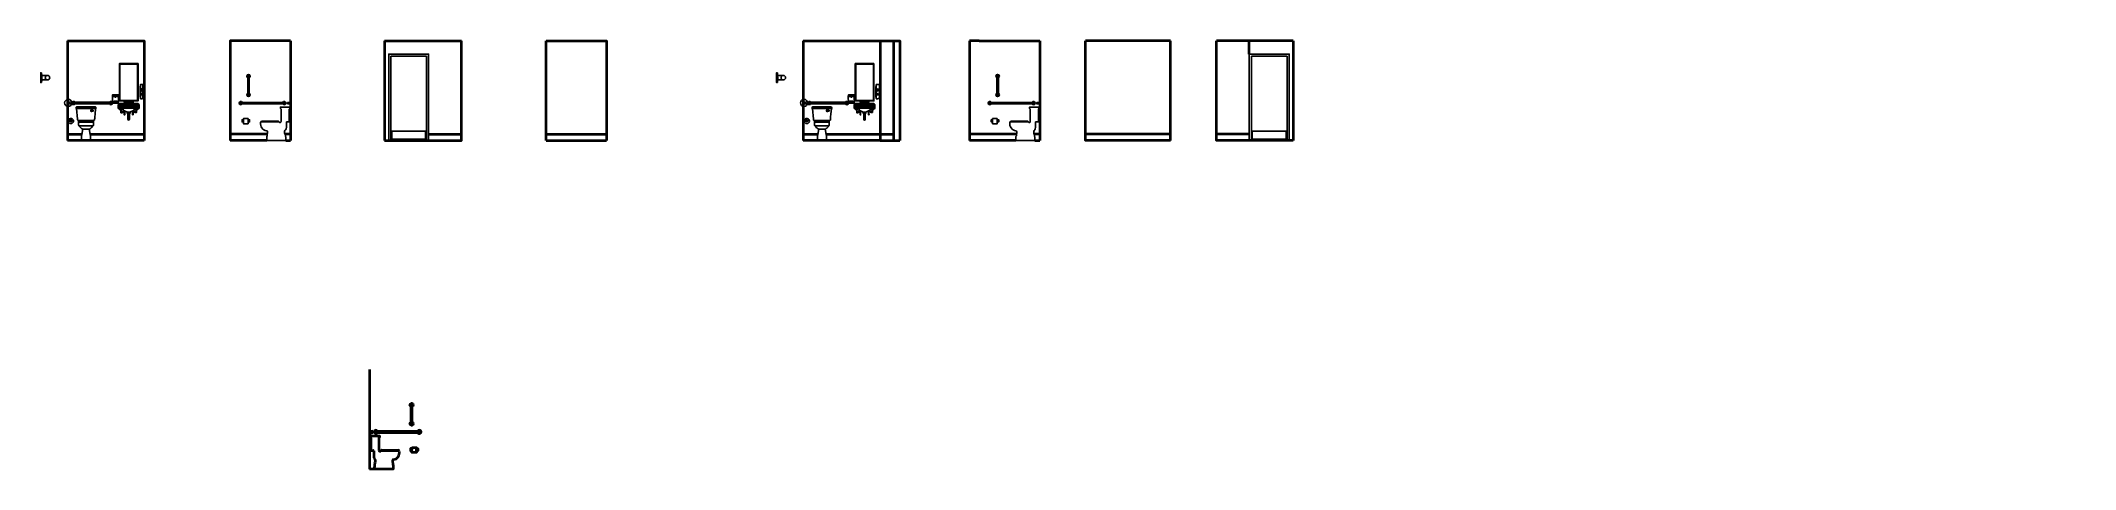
# Model space of a CAD drawing. Header units: metres. Extents: x 5753 to 5902, y 1792 to 1825.
# Drawn here: x 5807.38 to 5856.86, y 1792.17 to 1802.58 of the extents above; entities that cross this region are included whole.
import ezdxf

# ---------------------------------------------------------------- set-up
doc = ezdxf.new("R2010")
doc.units = ezdxf.units.M
doc.header["$LTSCALE"] = 0.02
doc.layers.add('Muebles EN', color=6, linetype='Continuous')
doc.layers.add('TE-Cubierta', color=3, linetype='Continuous')
doc.layers.add('paredes', color=5, linetype='Continuous', lineweight=40)

msp = doc.modelspace()

# ---------------------------------------------------------------- hatches: boundary and pattern name
at = {"layer": 'TE-Cubierta'}
h = msp.add_hatch(dxfattribs=at)
h.set_pattern_fill('ANGLE', color=8)
h.set_pattern_definition([(0, (0, 0), (0, 6.985), [5.08, -1.905]), (90, (0, 0), (-6.985, 4e-16), [5.08, -1.905])])
h.paths.add_polyline_path([(5856.858, 1794.32), (5848.503, 1794.32), (5848.503, 1794.27), (5856.858, 1794.27)])

# ---------------------------------------------------------------- linework, layer by layer
at = {"layer": 'Muebles EN'}
for points in [[(5809.747, 1802.03), (5809.293, 1802.03), (5809.293, 1801.121), (5809.747, 1801.121)], [(5809.735, 1802.018), (5809.306, 1802.018), (5809.306, 1801.133), (5809.735, 1801.133)], [(5827.642, 1802.03), (5827.188, 1802.03), (5827.188, 1801.121), (5827.642, 1801.121)], [(5827.63, 1802.018), (5827.201, 1802.018), (5827.201, 1801.133), (5827.63, 1801.133)], [(5809.233, 1801.116), (5809.162, 1801.116), (5809.162, 1801.088), (5809.233, 1801.088)], [(5809.524, 1801.093), (5809.516, 1801.093), (5809.516, 1801.091), (5809.524, 1801.091)], [(5827.128, 1801.116), (5827.056, 1801.116), (5827.056, 1801.088), (5827.128, 1801.088)], [(5827.419, 1801.093), (5827.41, 1801.093), (5827.41, 1801.091), (5827.419, 1801.091)], [(5808.045, 1800.629), (5808.04, 1800.629), (5808.04, 1800.654), (5808.045, 1800.654)], [(5808.135, 1800.654), (5808.045, 1800.654), (5808.045, 1800.629), (5808.135, 1800.629)], [(5808.657, 1800.899), (5808.615, 1800.899), (5808.615, 1800.874), (5808.657, 1800.874)], [(5809.367, 1800.869), (5809.33, 1800.869), (5809.33, 1800.843), (5809.367, 1800.843)], [(5809.708, 1800.869), (5809.671, 1800.869), (5809.671, 1800.843), (5809.708, 1800.843)], [(5812.312, 1800.665), (5812.277, 1800.665), (5812.277, 1800.614), (5812.312, 1800.614)], [(5812.297, 1800.626), (5812.312, 1800.626), (5812.312, 1800.653), (5812.297, 1800.653)], [(5812.305, 1800.648), (5812.3, 1800.648), (5812.3, 1800.643), (5812.305, 1800.643)], [(5812.305, 1800.637), (5812.3, 1800.637), (5812.3, 1800.63), (5812.305, 1800.63)], [(5812.425, 1800.695), (5812.312, 1800.695), (5812.312, 1800.569), (5812.425, 1800.569)], [(5812.425, 1800.665), (5812.46, 1800.665), (5812.46, 1800.614), (5812.425, 1800.614)], [(5812.425, 1800.653), (5812.441, 1800.653), (5812.441, 1800.639), (5812.425, 1800.639)], [(5812.441, 1800.639), (5812.425, 1800.639), (5812.425, 1800.625), (5812.441, 1800.625)], [(5812.437, 1800.648), (5812.431, 1800.648), (5812.431, 1800.642), (5812.437, 1800.642)], [(5812.438, 1800.637), (5812.431, 1800.637), (5812.431, 1800.63), (5812.438, 1800.63)], [(5825.94, 1800.629), (5825.935, 1800.629), (5825.935, 1800.654), (5825.94, 1800.654)], [(5826.029, 1800.654), (5825.94, 1800.654), (5825.94, 1800.629), (5826.029, 1800.629)], [(5826.552, 1800.899), (5826.51, 1800.899), (5826.51, 1800.874), (5826.552, 1800.874)], [(5827.261, 1800.869), (5827.225, 1800.869), (5827.225, 1800.843), (5827.261, 1800.843)], [(5827.603, 1800.869), (5827.566, 1800.869), (5827.566, 1800.843), (5827.603, 1800.843)], [(5830.53, 1800.665), (5830.496, 1800.665), (5830.496, 1800.614), (5830.53, 1800.614)], [(5830.515, 1800.626), (5830.53, 1800.626), (5830.53, 1800.653), (5830.515, 1800.653)], [(5830.524, 1800.648), (5830.518, 1800.648), (5830.518, 1800.643), (5830.524, 1800.643)], [(5830.524, 1800.637), (5830.518, 1800.637), (5830.518, 1800.63), (5830.524, 1800.63)], [(5830.643, 1800.695), (5830.53, 1800.695), (5830.53, 1800.569), (5830.643, 1800.569)], [(5830.643, 1800.665), (5830.679, 1800.665), (5830.679, 1800.614), (5830.643, 1800.614)], [(5830.643, 1800.653), (5830.659, 1800.653), (5830.659, 1800.639), (5830.643, 1800.639)], [(5830.659, 1800.639), (5830.643, 1800.639), (5830.643, 1800.625), (5830.659, 1800.625)], [(5830.656, 1800.648), (5830.65, 1800.648), (5830.65, 1800.642), (5830.656, 1800.642)], [(5830.656, 1800.637), (5830.65, 1800.637), (5830.65, 1800.63), (5830.656, 1800.63)], [(5815.919, 1800.389), (5816.742, 1800.389), (5816.742, 1800.191), (5815.919, 1800.191)], [(5837.667, 1800.389), (5836.843, 1800.389), (5836.843, 1800.191), (5837.667, 1800.191)]]:
    msp.add_lwpolyline(points, close=True, dxfattribs=at)
for points in [[(5815.844, 1800.162), (5815.844, 1802.262), (5816.814, 1802.262), (5816.814, 1800.162)], [(5815.894, 1802.212), (5815.894, 1800.162)], [(5816.764, 1802.212), (5815.894, 1802.212)], [(5816.764, 1800.162), (5816.764, 1802.212)], [(5837.742, 1800.162), (5837.742, 1802.262), (5836.772, 1802.262), (5836.772, 1800.162)], [(5836.822, 1800.162), (5836.822, 1802.212)], [(5836.822, 1802.212), (5837.692, 1802.212)], [(5837.692, 1802.212), (5837.692, 1800.162)], [(5807.403, 1801.801), (5807.4, 1801.806), (5807.38, 1801.806), (5807.38, 1801.57), (5807.399, 1801.57), (5807.402, 1801.571)], [(5807.535, 1801.742), (5807.408, 1801.743)], [(5807.534, 1801.634), (5807.408, 1801.634)], [(5809.884, 1801.521), (5809.804, 1801.521), (5809.804, 1801.178), (5809.81, 1801.173), (5809.836, 1801.172), (5809.859, 1801.18), (5809.863, 1801.183), (5809.867, 1801.177), (5809.87, 1801.179), (5809.867, 1801.184), (5809.877, 1801.19), (5809.877, 1801.195), (5809.897, 1801.204), (5809.899, 1801.516), (5809.89, 1801.521), (5809.884, 1801.521)], [(5812.415, 1801.27), (5812.415, 1801.725)], [(5812.452, 1801.725), (5812.452, 1801.271)], [(5825.298, 1801.801), (5825.294, 1801.806), (5825.275, 1801.806), (5825.275, 1801.57), (5825.294, 1801.57), (5825.297, 1801.571)], [(5825.43, 1801.742), (5825.302, 1801.743)], [(5825.429, 1801.634), (5825.302, 1801.634)], [(5827.779, 1801.521), (5827.699, 1801.521), (5827.699, 1801.178), (5827.705, 1801.173), (5827.731, 1801.172), (5827.754, 1801.18), (5827.758, 1801.183), (5827.762, 1801.177), (5827.765, 1801.179), (5827.762, 1801.184), (5827.772, 1801.19), (5827.772, 1801.195), (5827.792, 1801.204), (5827.793, 1801.516), (5827.784, 1801.521), (5827.779, 1801.521)], [(5827.792, 1801.209), (5827.779, 1801.209), (5827.779, 1801.521)], [(5830.633, 1801.27), (5830.633, 1801.725)], [(5830.67, 1801.725), (5830.67, 1801.271)], [(5808.036, 1801.112), (5808.032, 1801.112), (5808.032, 1801.029), (5808.035, 1801.03)], [(5808.038, 1801.09), (5808.085, 1801.09)], [(5808.038, 1801.052), (5808.085, 1801.052)], [(5809.088, 1801.09), (5809.088, 1801.09), (5808.18, 1801.09)], [(5808.18, 1801.053), (5809.088, 1801.053)], [(5809.125, 1801.226), (5809.13, 1801.074), (5809.131, 1801.072), (5809.267, 1801.072), (5809.271, 1801.225), (5809.269, 1801.267), (5809.126, 1801.267), (5809.125, 1801.226)], [(5809.271, 1801.226), (5809.125, 1801.226)], [(5809.27, 1801.249), (5809.251, 1801.246), (5809.231, 1801.244), (5809.198, 1801.243), (5809.167, 1801.244), (5809.126, 1801.246)], [(5809.17, 1801.072), (5809.17, 1801.081)], [(5809.191, 1801.072), (5809.19, 1801.064)], [(5809.204, 1801.072), (5809.204, 1801.064)], [(5809.226, 1801.072), (5809.226, 1801.082)], [(5809.267, 1801.015), (5809.268, 1800.953)], [(5809.287, 1801.02), (5809.273, 1801.035)], [(5809.287, 1801.02), (5809.753, 1801.02)], [(5809.451, 1801.058), (5809.318, 1801.058)], [(5809.453, 1801.047), (5809.45, 1801.031)], [(5809.481, 1801.047), (5809.451, 1801.047), (5809.451, 1801.061), (5809.455, 1801.068), (5809.455, 1801.07), (5809.456, 1801.082), (5809.455, 1801.087), (5809.453, 1801.089), (5809.455, 1801.094), (5809.476, 1801.084), (5809.476, 1801.07), (5809.477, 1801.066), (5809.481, 1801.06), (5809.481, 1801.047)], [(5809.476, 1801.082), (5809.456, 1801.082)], [(5809.481, 1801.058), (5809.491, 1801.058)], [(5809.508, 1801.099), (5809.501, 1801.02)], [(5809.532, 1801.1), (5809.528, 1801.089), (5809.527, 1801.082), (5809.525, 1801.079), (5809.516, 1801.079), (5809.513, 1801.083), (5809.508, 1801.099)], [(5809.532, 1801.1), (5809.532, 1801.1)], [(5809.532, 1801.099), (5809.534, 1801.02)], [(5809.559, 1801.058), (5809.548, 1801.058)], [(5809.559, 1801.047), (5809.588, 1801.047), (5809.588, 1801.061), (5809.585, 1801.068), (5809.584, 1801.07), (5809.583, 1801.082), (5809.585, 1801.087), (5809.586, 1801.089), (5809.585, 1801.094), (5809.564, 1801.084), (5809.564, 1801.07), (5809.562, 1801.066), (5809.559, 1801.06), (5809.559, 1801.047)], [(5809.564, 1801.082), (5809.583, 1801.082)], [(5809.586, 1801.047), (5809.59, 1801.031)], [(5809.589, 1801.058), (5809.721, 1801.058)], [(5809.753, 1801.02), (5809.767, 1801.035)], [(5809.772, 1801.019), (5809.772, 1800.957)], [(5809.804, 1801.481), (5809.8, 1801.479), (5809.798, 1801.476), (5809.798, 1801.212)], [(5809.835, 1801.413), (5809.835, 1801.363)], [(5809.835, 1801.251), (5809.835, 1801.301)], [(5809.848, 1801.363), (5809.848, 1801.413)], [(5809.848, 1801.251), (5809.848, 1801.301)], [(5813.304, 1801.088), (5813.304, 1801.088), (5812.244, 1801.088)], [(5812.244, 1801.05), (5813.304, 1801.05)], [(5813.446, 1801.088), (5813.397, 1801.088)], [(5813.447, 1801.049), (5813.399, 1801.049)], [(5813.447, 1801.109), (5813.456, 1801.109), (5813.456, 1801.027), (5813.449, 1801.027)], [(5813.464, 1801.109), (5813.456, 1801.109), (5813.456, 1801.027), (5813.462, 1801.027)], [(5825.931, 1801.112), (5825.927, 1801.112), (5825.927, 1801.029), (5825.93, 1801.03)], [(5825.932, 1801.09), (5825.979, 1801.09)], [(5825.932, 1801.052), (5825.98, 1801.052)], [(5826.983, 1801.09), (5826.983, 1801.09), (5826.074, 1801.09)], [(5826.074, 1801.053), (5826.983, 1801.053)], [(5827.02, 1801.226), (5827.025, 1801.074), (5827.025, 1801.072), (5827.161, 1801.072), (5827.166, 1801.225), (5827.164, 1801.267), (5827.021, 1801.267), (5827.02, 1801.226)], [(5827.166, 1801.226), (5827.02, 1801.226)], [(5827.164, 1801.249), (5827.145, 1801.246), (5827.126, 1801.244), (5827.093, 1801.243), (5827.061, 1801.244), (5827.021, 1801.246)], [(5827.065, 1801.072), (5827.065, 1801.081)], [(5827.085, 1801.072), (5827.085, 1801.064)], [(5827.099, 1801.072), (5827.099, 1801.064)], [(5827.121, 1801.072), (5827.121, 1801.082)], [(5827.161, 1801.015), (5827.163, 1800.953)], [(5827.182, 1801.02), (5827.168, 1801.035)], [(5827.182, 1801.02), (5827.648, 1801.02)], [(5827.346, 1801.058), (5827.213, 1801.058)], [(5827.348, 1801.047), (5827.345, 1801.031)], [(5827.375, 1801.047), (5827.346, 1801.047), (5827.346, 1801.061), (5827.35, 1801.068), (5827.35, 1801.07), (5827.351, 1801.082), (5827.35, 1801.087), (5827.348, 1801.089), (5827.349, 1801.094), (5827.37, 1801.084), (5827.37, 1801.07), (5827.372, 1801.066), (5827.375, 1801.06), (5827.375, 1801.047)], [(5827.37, 1801.082), (5827.351, 1801.082)], [(5827.375, 1801.058), (5827.386, 1801.058)], [(5827.403, 1801.099), (5827.396, 1801.02)], [(5827.427, 1801.1), (5827.423, 1801.089), (5827.422, 1801.082), (5827.419, 1801.079), (5827.411, 1801.079), (5827.408, 1801.083), (5827.403, 1801.099)], [(5827.427, 1801.1), (5827.427, 1801.1)], [(5827.427, 1801.099), (5827.429, 1801.02)], [(5827.454, 1801.058), (5827.443, 1801.058)], [(5827.454, 1801.047), (5827.483, 1801.047), (5827.483, 1801.061), (5827.48, 1801.068), (5827.479, 1801.07), (5827.478, 1801.082), (5827.479, 1801.087), (5827.481, 1801.089), (5827.48, 1801.094), (5827.459, 1801.084), (5827.459, 1801.07), (5827.457, 1801.066), (5827.454, 1801.06), (5827.454, 1801.047)], [(5827.459, 1801.082), (5827.478, 1801.082)], [(5827.481, 1801.047), (5827.485, 1801.031)], [(5827.483, 1801.058), (5827.616, 1801.058)], [(5827.648, 1801.02), (5827.662, 1801.035)], [(5827.667, 1801.019), (5827.667, 1800.957)], [(5827.699, 1801.481), (5827.694, 1801.479), (5827.693, 1801.476), (5827.692, 1801.212)], [(5827.73, 1801.413), (5827.73, 1801.363)], [(5827.73, 1801.251), (5827.73, 1801.301)], [(5827.743, 1801.363), (5827.743, 1801.413)], [(5827.743, 1801.251), (5827.743, 1801.301)], [(5831.522, 1801.088), (5831.522, 1801.088), (5830.463, 1801.088)], [(5830.463, 1801.05), (5831.522, 1801.05)], [(5831.665, 1801.088), (5831.615, 1801.088)], [(5831.666, 1801.049), (5831.617, 1801.049)], [(5831.666, 1801.109), (5831.674, 1801.109), (5831.674, 1801.027), (5831.668, 1801.027)], [(5831.682, 1801.109), (5831.674, 1801.109), (5831.674, 1801.027), (5831.68, 1801.027)], [(5808.04, 1800.667), (5808.04, 1800.617), (5808.029, 1800.617), (5808.029, 1800.667)], [(5808.04, 1800.667), (5808.029, 1800.667), (5808.029, 1800.667)], [(5808.303, 1800.647), (5808.289, 1800.647), (5808.28, 1800.654), (5808.276, 1800.661), (5808.275, 1800.668), (5808.275, 1800.678), (5808.252, 1800.937), (5808.714, 1800.937), (5808.723, 1800.937), (5808.722, 1800.964), (5808.72, 1800.971), (5808.716, 1800.974), (5808.713, 1800.975), (5808.251, 1800.975), (5808.245, 1800.972), (5808.243, 1800.968), (5808.243, 1800.963), (5808.244, 1800.959), (5808.244, 1800.939), (5808.244, 1800.937), (5808.252, 1800.937)], [(5808.663, 1800.647), (5808.662, 1800.532), (5808.661, 1800.526), (5808.653, 1800.521), (5808.312, 1800.521), (5808.306, 1800.523), (5808.304, 1800.529), (5808.302, 1800.534), (5808.303, 1800.537), (5808.303, 1800.647), (5808.663, 1800.646), (5808.676, 1800.647), (5808.683, 1800.652), (5808.688, 1800.659), (5808.691, 1800.667), (5808.692, 1800.679), (5808.693, 1800.694), (5808.697, 1800.737), (5808.702, 1800.803), (5808.714, 1800.937)], [(5808.662, 1800.625), (5808.66, 1800.63), (5808.658, 1800.631), (5808.655, 1800.632), (5808.311, 1800.632), (5808.306, 1800.63), (5808.304, 1800.627), (5808.303, 1800.624)], [(5808.662, 1800.618), (5808.303, 1800.618)], [(5808.663, 1800.602), (5808.66, 1800.606), (5808.655, 1800.609), (5808.654, 1800.609), (5808.31, 1800.609), (5808.306, 1800.608), (5808.304, 1800.605), (5808.303, 1800.602)], [(5808.312, 1800.521), (5808.32, 1800.507), (5808.326, 1800.499), (5808.332, 1800.491), (5808.345, 1800.477), (5808.358, 1800.465), (5808.373, 1800.452), (5808.39, 1800.442), (5808.406, 1800.433), (5808.56, 1800.433), (5808.594, 1800.268), (5808.594, 1800.162), (5808.372, 1800.162), (5808.372, 1800.268), (5808.406, 1800.433)], [(5808.653, 1800.521), (5808.648, 1800.511), (5808.642, 1800.502), (5808.636, 1800.494), (5808.629, 1800.485), (5808.619, 1800.475), (5808.611, 1800.467), (5808.6, 1800.458), (5808.588, 1800.449), (5808.57, 1800.438), (5808.56, 1800.433)], [(5808.662, 1800.625), (5808.663, 1800.624)], [(5809.268, 1800.982), (5809.772, 1800.982)], [(5809.753, 1800.945), (5809.287, 1800.945)], [(5809.323, 1800.919), (5809.329, 1800.844), (5809.331, 1800.84), (5809.332, 1800.837), (5809.366, 1800.837), (5809.37, 1800.843), (5809.393, 1800.901), (5809.393, 1800.902)], [(5809.387, 1800.939), (5809.404, 1800.939)], [(5809.413, 1800.885), (5809.413, 1800.787)], [(5809.426, 1800.877), (5809.425, 1800.788)], [(5809.56, 1800.855), (5809.555, 1800.824), (5809.553, 1800.82), (5809.55, 1800.818), (5809.548, 1800.818), (5809.49, 1800.818), (5809.486, 1800.82), (5809.484, 1800.824), (5809.479, 1800.855)], [(5809.501, 1800.818), (5809.501, 1800.673)], [(5809.539, 1800.818), (5809.539, 1800.673)], [(5809.615, 1800.876), (5809.615, 1800.789)], [(5809.628, 1800.885), (5809.628, 1800.791)], [(5809.735, 1800.919), (5809.718, 1800.919), (5809.711, 1800.844), (5809.709, 1800.839), (5809.705, 1800.838), (5809.678, 1800.838), (5809.673, 1800.839), (5809.671, 1800.842), (5809.647, 1800.901), (5809.662, 1800.918), (5809.664, 1800.924), (5809.663, 1800.931), (5809.66, 1800.936), (5809.655, 1800.939), (5809.638, 1800.939)], [(5813.177, 1800.615), (5812.739, 1800.615)], [(5813.438, 1800.974), (5813.211, 1800.974), (5813.211, 1800.941), (5813.227, 1800.926), (5813.227, 1800.624), (5813.224, 1800.613), (5813.221, 1800.608), (5813.214, 1800.602), (5813.209, 1800.6), (5813.205, 1800.599), (5813.198, 1800.599), (5813.192, 1800.601), (5813.189, 1800.602), (5813.183, 1800.606), (5813.18, 1800.61), (5813.178, 1800.615), (5813.175, 1800.62), (5813.17, 1800.625), (5813.166, 1800.628), (5813.162, 1800.629), (5813.158, 1800.63), (5813.154, 1800.63), (5812.766, 1800.629)], [(5813.355, 1800.607), (5813.355, 1800.473)], [(5813.438, 1800.974), (5813.438, 1800.941), (5813.423, 1800.926), (5813.423, 1800.618), (5813.368, 1800.618)], [(5825.935, 1800.667), (5825.935, 1800.617), (5825.923, 1800.617), (5825.923, 1800.667)], [(5825.935, 1800.667), (5825.923, 1800.667), (5825.923, 1800.667)], [(5826.198, 1800.647), (5826.184, 1800.647), (5826.174, 1800.654), (5826.171, 1800.661), (5826.17, 1800.668), (5826.17, 1800.678), (5826.146, 1800.937), (5826.609, 1800.937), (5826.618, 1800.937), (5826.617, 1800.964), (5826.615, 1800.971), (5826.611, 1800.974), (5826.607, 1800.975), (5826.146, 1800.975), (5826.14, 1800.972), (5826.138, 1800.968), (5826.137, 1800.963), (5826.138, 1800.959), (5826.138, 1800.939), (5826.138, 1800.937), (5826.146, 1800.937)], [(5826.557, 1800.647), (5826.557, 1800.532), (5826.556, 1800.526), (5826.548, 1800.521), (5826.207, 1800.521), (5826.201, 1800.523), (5826.198, 1800.529), (5826.197, 1800.534), (5826.198, 1800.537), (5826.198, 1800.647), (5826.557, 1800.646), (5826.571, 1800.647), (5826.577, 1800.652), (5826.583, 1800.659), (5826.585, 1800.667), (5826.586, 1800.679), (5826.588, 1800.694), (5826.591, 1800.737), (5826.597, 1800.803), (5826.609, 1800.937)], [(5826.557, 1800.625), (5826.555, 1800.63), (5826.553, 1800.631), (5826.549, 1800.632), (5826.206, 1800.632), (5826.201, 1800.63), (5826.199, 1800.627), (5826.198, 1800.624)], [(5826.557, 1800.618), (5826.198, 1800.618)], [(5826.557, 1800.602), (5826.555, 1800.606), (5826.55, 1800.609), (5826.549, 1800.609), (5826.204, 1800.609), (5826.201, 1800.608), (5826.199, 1800.605), (5826.198, 1800.602)], [(5826.207, 1800.521), (5826.215, 1800.507), (5826.221, 1800.499), (5826.227, 1800.491), (5826.24, 1800.477), (5826.252, 1800.465), (5826.268, 1800.452), (5826.284, 1800.442), (5826.301, 1800.433), (5826.455, 1800.433), (5826.489, 1800.268), (5826.489, 1800.162), (5826.267, 1800.162), (5826.267, 1800.268), (5826.301, 1800.433)], [(5826.548, 1800.521), (5826.542, 1800.511), (5826.537, 1800.502), (5826.53, 1800.494), (5826.523, 1800.485), (5826.514, 1800.475), (5826.506, 1800.467), (5826.495, 1800.458), (5826.483, 1800.449), (5826.465, 1800.438), (5826.455, 1800.433)], [(5826.557, 1800.625), (5826.557, 1800.624)], [(5827.162, 1800.982), (5827.667, 1800.982)], [(5827.648, 1800.945), (5827.182, 1800.945)], [(5827.218, 1800.919), (5827.224, 1800.844), (5827.225, 1800.84), (5827.227, 1800.837), (5827.26, 1800.837), (5827.265, 1800.843), (5827.288, 1800.901), (5827.288, 1800.902)], [(5827.282, 1800.939), (5827.299, 1800.939)], [(5827.308, 1800.885), (5827.308, 1800.787)], [(5827.32, 1800.877), (5827.32, 1800.788)], [(5827.455, 1800.855), (5827.45, 1800.824), (5827.448, 1800.82), (5827.445, 1800.818), (5827.443, 1800.818), (5827.385, 1800.818), (5827.381, 1800.82), (5827.379, 1800.824), (5827.374, 1800.855)], [(5827.396, 1800.818), (5827.396, 1800.673)], [(5827.434, 1800.818), (5827.434, 1800.673)], [(5827.509, 1800.876), (5827.51, 1800.789)], [(5827.523, 1800.885), (5827.523, 1800.791)], [(5827.63, 1800.919), (5827.613, 1800.919), (5827.606, 1800.844), (5827.603, 1800.839), (5827.6, 1800.838), (5827.572, 1800.838), (5827.568, 1800.839), (5827.566, 1800.842), (5827.542, 1800.901), (5827.556, 1800.918), (5827.559, 1800.924), (5827.558, 1800.931), (5827.554, 1800.936), (5827.55, 1800.939), (5827.533, 1800.939)], [(5831.395, 1800.615), (5830.957, 1800.615)], [(5831.657, 1800.974), (5831.43, 1800.974), (5831.43, 1800.941), (5831.446, 1800.926), (5831.446, 1800.624), (5831.443, 1800.613), (5831.439, 1800.608), (5831.433, 1800.602), (5831.428, 1800.6), (5831.423, 1800.599), (5831.417, 1800.599), (5831.411, 1800.601), (5831.407, 1800.602), (5831.402, 1800.606), (5831.398, 1800.61), (5831.396, 1800.615), (5831.393, 1800.62), (5831.388, 1800.625), (5831.384, 1800.628), (5831.381, 1800.629), (5831.377, 1800.63), (5831.373, 1800.63), (5830.985, 1800.629)], [(5831.573, 1800.607), (5831.573, 1800.473)], [(5831.657, 1800.974), (5831.657, 1800.941), (5831.642, 1800.926), (5831.642, 1800.618), (5831.586, 1800.618)], [(5812.898, 1800.37), (5812.891, 1800.277), (5812.878, 1800.261), (5812.878, 1800.162), (5813.338, 1800.162)], [(5813.323, 1800.312), (5813.316, 1800.326)], [(5831.117, 1800.37), (5831.11, 1800.277), (5831.096, 1800.261), (5831.096, 1800.162), (5831.557, 1800.162)], [(5831.541, 1800.312), (5831.534, 1800.326)]]:
    msp.add_lwpolyline(points, dxfattribs=at)
for centre, radius in [((5807.544, 1801.688), 0.055), ((5812.434, 1801.725), 0.0414), ((5812.433, 1801.725), 0.0187), ((5825.439, 1801.688), 0.055), ((5830.652, 1801.725), 0.0414), ((5830.652, 1801.725), 0.0187), ((5808.049, 1801.074), 0.0863), ((5812.434, 1801.27), 0.0414), ((5812.433, 1801.27), 0.0187), ((5825.944, 1801.074), 0.0863), ((5830.652, 1801.27), 0.0414), ((5830.652, 1801.27), 0.0187), ((5809.349, 1800.856), 0.00658), ((5809.69, 1800.856), 0.00658), ((5827.244, 1800.856), 0.00658), ((5827.585, 1800.856), 0.00658)]:
    msp.add_circle(centre, radius, dxfattribs=at)
for centre, radius, start, end in [((5806.038, 1801.694), 1.37, 354.8637, 4.5013), ((5823.933, 1801.694), 1.37, 354.8637, 4.5013), ((5807.625, 1801.076), 0.413, 353.6202, 4.9346), ((5808.085, 1801.071), 0.0191, 269.0327, 90), ((5808.179, 1801.071), 0.0409, 27.1806, 332.8412), ((5808.18, 1801.071), 0.0187, 90, 270), ((5809.088, 1801.071), 0.0409, 207.1588, 152.8194), ((5809.088, 1801.071), 0.0187, 268.4387, 88.4387), ((5809.198, 1801.119), 0.0472, 220.5742, 319.4258), ((5809.311, 1801.014), 0.0446, 81.1419, 178.5392), ((5809.346, 1800.982), 0.0702, 147.4805, 212.525), ((5809.412, 1801.094), 0.00339, 78.2799, 266.8287), ((5809.435, 1801.16), 0.0731, 252.0379, 284.5225), ((5809.433, 1801.035), 0.0654, 48.7168, 107.2937), ((5809.462, 1801.018), 0.0182, 90.9101, 170.7364), ((5809.433, 1801.106), 0.0764, 292.152, 347.5445), ((5809.52, 1801.097), 0.0123, 10.3527, 169.6473), ((5809.52, 1801.121), 0.024, 241.2907, 300.3973), ((5809.607, 1801.106), 0.0765, 191.3006, 247.2121), ((5809.607, 1801.035), 0.0654, 72.7063, 131.2832), ((5809.578, 1801.018), 0.0182, 9.2573, 89.0848), ((5809.605, 1801.16), 0.0731, 255.4775, 287.9621), ((5809.627, 1801.094), 0.0034, 283.4328, 91.4586), ((5809.727, 1801.013), 0.0457, 7.4024, 96.8023), ((5809.694, 1800.982), 0.0702, 327.4805, 32.525), ((5809.842, 1801.41), 0.00722, 24.7328, 155.2672), ((5809.842, 1801.367), 0.00733, 206.5254, 333.4746), ((5809.842, 1801.299), 0.00678, 14.597, 165.403), ((5812.244, 1801.069), 0.0409, 27.1806, 332.8412), ((5812.244, 1801.069), 0.0187, 90, 270), ((5813.304, 1801.069), 0.0409, 207.1588, 152.8194), ((5813.304, 1801.069), 0.0187, 268.4387, 88.4387), ((5813.399, 1801.069), 0.0192, 96.7226, 269.9304), ((5813.863, 1801.078), 0.417, 175.8203, 187.022), ((5813.048, 1801.078), 0.417, 352.978, 4.1797), ((5825.52, 1801.076), 0.413, 353.6202, 4.9346), ((5825.979, 1801.071), 0.0191, 269.0327, 90), ((5826.074, 1801.071), 0.0409, 27.1806, 332.8412), ((5826.074, 1801.071), 0.0187, 90, 270), ((5826.982, 1801.071), 0.0409, 207.1588, 152.8194), ((5826.982, 1801.071), 0.0187, 268.4387, 88.4387), ((5827.092, 1801.119), 0.0472, 220.5742, 319.4258), ((5827.206, 1801.014), 0.0446, 81.1419, 178.5392), ((5827.241, 1800.982), 0.0702, 147.4805, 212.525), ((5827.307, 1801.094), 0.00339, 78.2799, 266.8287), ((5827.33, 1801.16), 0.0731, 252.0379, 284.5225), ((5827.327, 1801.035), 0.0654, 48.7168, 107.2937), ((5827.356, 1801.018), 0.0182, 90.9101, 170.7364), ((5827.327, 1801.106), 0.0764, 292.152, 347.5445), ((5827.415, 1801.097), 0.0123, 10.3527, 169.6473), ((5827.414, 1801.121), 0.024, 241.2907, 300.3973), ((5827.502, 1801.106), 0.0765, 191.3006, 247.2121), ((5827.502, 1801.035), 0.0654, 72.7063, 131.2832), ((5827.472, 1801.018), 0.0182, 9.2573, 89.0848), ((5827.5, 1801.16), 0.0731, 255.4775, 287.9621), ((5827.521, 1801.094), 0.0034, 283.4328, 91.4586), ((5827.622, 1801.013), 0.0457, 7.4024, 96.8023), ((5827.589, 1800.982), 0.0702, 327.4805, 32.525), ((5827.736, 1801.41), 0.00722, 24.7328, 155.2672), ((5827.736, 1801.367), 0.00733, 206.5254, 333.4746), ((5827.736, 1801.299), 0.00678, 14.597, 165.403), ((5830.462, 1801.069), 0.0409, 27.1806, 332.8412), ((5830.463, 1801.069), 0.0187, 90, 270), ((5831.522, 1801.069), 0.0409, 207.1588, 152.8194), ((5831.522, 1801.069), 0.0187, 268.4387, 88.4387), ((5831.617, 1801.069), 0.0192, 96.7226, 269.9304), ((5832.082, 1801.078), 0.417, 175.8203, 187.022), ((5831.266, 1801.078), 0.417, 352.978, 4.1797), ((5808.115, 1800.635), 0.0631, 185.9736, 162.7833), ((5808.116, 1800.637), 0.0203, 203.6981, 336.3019), ((5809.31, 1800.96), 0.0424, 188.9168, 288.4035), ((5809.25, 1800.94), 0.097, 322.7401, 2.7987), ((5809.387, 1800.926), 0.0121, 87.9656, 221.0488), ((5809.521, 1801.035), 0.184, 219.2109, 313.439), ((5809.419, 1800.787), 0.00606, 179.8748, 4.2664), ((5809.52, 1800.674), 0.0192, 181.5397, 356.9585), ((5809.622, 1800.788), 0.00693, 168.3601, 23.9727), ((5809.808, 1800.943), 0.116, 179.0792, 215.2959), ((5809.735, 1800.957), 0.0379, 270.7949, 359.9951), ((5812.9, 1800.568), 0.174, 170.1393, 262.0911), ((5812.767, 1800.591), 0.0379, 89.2954, 170.4935), ((5813.366, 1800.607), 0.0112, 79.9169, 183.0712), ((5826.01, 1800.635), 0.0631, 185.9736, 162.7833), ((5826.011, 1800.637), 0.0203, 203.6981, 336.3019), ((5827.205, 1800.96), 0.0424, 188.9168, 288.4035), ((5827.144, 1800.94), 0.097, 322.7401, 2.7987), ((5827.282, 1800.926), 0.0121, 87.9656, 221.0488), ((5827.415, 1801.035), 0.184, 219.2109, 313.439), ((5827.314, 1800.787), 0.00606, 179.8748, 4.2664), ((5827.415, 1800.674), 0.0192, 181.5397, 356.9585), ((5827.517, 1800.788), 0.00693, 168.3601, 23.9727), ((5827.703, 1800.943), 0.116, 179.0792, 215.2959), ((5827.629, 1800.957), 0.0379, 270.7949, 359.9951), ((5831.119, 1800.568), 0.174, 170.1393, 262.0911), ((5830.985, 1800.591), 0.0379, 89.2954, 170.4935), ((5831.584, 1800.607), 0.0112, 79.9169, 183.0712), ((5812.873, 1800.37), 0.0257, 360, 80.9673), ((5813.396, 1800.36), 0.0874, 135.861, 203.0745), ((5812.952, 1800.197), 0.388, 354.8469, 17.1527), ((5813.278, 1800.473), 0.0762, 316.6534, 0.0055), ((5831.091, 1800.37), 0.0257, 360, 80.9673), ((5831.615, 1800.36), 0.0874, 135.861, 203.0745), ((5831.171, 1800.197), 0.388, 354.8469, 17.1527), ((5831.497, 1800.473), 0.0762, 316.6534, 0.0055)]:
    msp.add_arc(centre, radius, start, end, dxfattribs=at)
at = {"layer": 'Muebles EN', "extrusion": (0, 0, -1)}
for centre in [(5809.198, 1801.215), (5827.093, 1801.215)]:
    msp.add_ellipse(centre, major_axis=(0.0117, 0), ratio=0.367877, dxfattribs=at)
for centre in [(5808.615, 1800.888), (5826.51, 1800.888)]:
    msp.add_ellipse(centre, major_axis=(0.0021, 0.0266), ratio=0.724505, start_param=2.086472, end_param=7.380197, dxfattribs=at)
at = {"layer": 'paredes'}
for points in [[(5808.029, 1802.585), (5809.899, 1802.585), (5809.899, 1800.162)], [(5808.029, 1802.585), (5808.029, 1800.162)], [(5813.456, 1802.585), (5811.986, 1802.585), (5811.986, 1800.162)], [(5813.456, 1802.583), (5813.456, 1800.162)], [(5813.456, 1802.583), (5813.456, 1800.162)], [(5815.744, 1802.585), (5815.744, 1800.162)], [(5815.744, 1800.162), (5817.614, 1800.162), (5817.614, 1802.585)], [(5815.744, 1802.585), (5817.614, 1802.585)], [(5819.672, 1800.162), (5819.672, 1802.585)], [(5819.672, 1802.585), (5821.142, 1802.585), (5821.142, 1800.162)], [(5825.923, 1802.585), (5827.793, 1802.585), (5827.793, 1800.162)], [(5825.923, 1802.585), (5825.923, 1800.162)], [(5827.793, 1802.585), (5828.123, 1802.585), (5828.123, 1800.162)], [(5828.123, 1802.585), (5828.273, 1802.585), (5828.273, 1800.162)], [(5830.204, 1802.585), (5829.964, 1802.585)], [(5829.964, 1802.585), (5829.964, 1800.162)], [(5830.204, 1802.585), (5831.674, 1802.585)], [(5831.674, 1802.583), (5831.674, 1802.585)], [(5831.674, 1802.583), (5831.674, 1800.162)], [(5831.674, 1802.583), (5831.674, 1800.162)], [(5834.855, 1800.162), (5832.785, 1800.162), (5832.785, 1802.585)], [(5834.855, 1802.585), (5832.785, 1802.585)], [(5834.855, 1800.162), (5834.855, 1802.585)], [(5837.842, 1800.162), (5835.972, 1800.162), (5835.972, 1802.585)], [(5837.842, 1802.585), (5835.972, 1802.585)], [(5836.772, 1802.262), (5836.772, 1802.585)], [(5837.842, 1802.585), (5837.842, 1800.162)], [(5837.842, 1802.585), (5837.842, 1800.162)], [(5809.897, 1801.209), (5809.884, 1801.209), (5809.884, 1801.521)], [(5808.029, 1800.312), (5808.381, 1800.312)], [(5809.899, 1800.162), (5808.029, 1800.162)], [(5808.585, 1800.312), (5809.899, 1800.312)], [(5812.894, 1800.312), (5811.986, 1800.312)], [(5812.878, 1800.162), (5811.986, 1800.162)], [(5813.456, 1800.312), (5813.322, 1800.312)], [(5813.338, 1800.162), (5813.456, 1800.162)], [(5816.814, 1800.312), (5817.614, 1800.312)], [(5819.672, 1800.312), (5821.142, 1800.312)], [(5819.672, 1800.162), (5821.142, 1800.162)], [(5825.923, 1800.312), (5826.276, 1800.312)], [(5827.793, 1800.162), (5825.923, 1800.162)], [(5826.48, 1800.312), (5827.793, 1800.312)], [(5827.793, 1800.312), (5828.123, 1800.312)], [(5827.793, 1800.162), (5828.123, 1800.162)], [(5828.123, 1800.162), (5828.273, 1800.162)], [(5831.112, 1800.312), (5829.964, 1800.312)], [(5830.204, 1800.162), (5829.964, 1800.162)], [(5831.096, 1800.162), (5830.204, 1800.162)], [(5831.674, 1800.312), (5831.541, 1800.312)], [(5831.557, 1800.162), (5831.674, 1800.162)], [(5834.855, 1800.312), (5832.785, 1800.312)], [(5836.772, 1800.312), (5835.972, 1800.312)], [(5815.377, 1794.594), (5815.377, 1792.173)], [(5816.381, 1793.736), (5816.381, 1793.282)], [(5816.418, 1793.281), (5816.418, 1793.736)], [(5815.385, 1793.12), (5815.377, 1793.12), (5815.377, 1793.038), (5815.383, 1793.038)], [(5815.386, 1793.099), (5815.436, 1793.099)], [(5815.529, 1793.099), (5815.529, 1793.099), (5816.589, 1793.099)], [(5815.385, 1793.06), (5815.434, 1793.06)], [(5815.394, 1792.985), (5815.621, 1792.985), (5815.621, 1792.952), (5815.605, 1792.937), (5815.605, 1792.635), (5815.608, 1792.624), (5815.612, 1792.619), (5815.618, 1792.614), (5815.623, 1792.611), (5815.628, 1792.61), (5815.634, 1792.61), (5815.64, 1792.612), (5815.644, 1792.613), (5815.649, 1792.617), (5815.653, 1792.621), (5815.655, 1792.626), (5815.658, 1792.631), (5815.663, 1792.636), (5815.667, 1792.639), (5815.67, 1792.64), (5815.674, 1792.641), (5815.679, 1792.642), (5816.066, 1792.64)], [(5815.394, 1792.985), (5815.394, 1792.952), (5815.41, 1792.937), (5815.41, 1792.629), (5815.465, 1792.629)], [(5815.478, 1792.618), (5815.478, 1792.485)], [(5816.589, 1793.061), (5815.529, 1793.061)], [(5815.656, 1792.626), (5816.094, 1792.626)], [(5815.494, 1792.173), (5815.377, 1792.173)], [(5815.934, 1792.382), (5815.941, 1792.288), (5815.955, 1792.272), (5815.955, 1792.173), (5815.494, 1792.173)], [(5815.51, 1792.323), (5815.517, 1792.337)]]:
    msp.add_lwpolyline(points, dxfattribs=at)
for points in [[(5816.408, 1792.676), (5816.373, 1792.676), (5816.373, 1792.625), (5816.408, 1792.625)], [(5816.408, 1792.664), (5816.392, 1792.664), (5816.392, 1792.65), (5816.408, 1792.65)], [(5816.392, 1792.65), (5816.408, 1792.65), (5816.408, 1792.636), (5816.392, 1792.636)], [(5816.395, 1792.659), (5816.401, 1792.659), (5816.401, 1792.653), (5816.395, 1792.653)], [(5816.395, 1792.648), (5816.401, 1792.648), (5816.401, 1792.641), (5816.395, 1792.641)], [(5816.408, 1792.706), (5816.521, 1792.706), (5816.521, 1792.58), (5816.408, 1792.58)], [(5816.521, 1792.676), (5816.555, 1792.676), (5816.555, 1792.625), (5816.521, 1792.625)], [(5816.536, 1792.637), (5816.521, 1792.637), (5816.521, 1792.664), (5816.536, 1792.664)], [(5816.527, 1792.648), (5816.533, 1792.648), (5816.533, 1792.641), (5816.527, 1792.641)], [(5816.528, 1792.659), (5816.533, 1792.659), (5816.533, 1792.654), (5816.528, 1792.654)]]:
    msp.add_lwpolyline(points, close=True, dxfattribs=at)
for centre, radius in [((5816.399, 1793.736), 0.0414), ((5816.399, 1793.736), 0.0187), ((5816.399, 1793.281), 0.0414), ((5816.399, 1793.281), 0.0187)]:
    msp.add_circle(centre, radius, dxfattribs=at)
for centre, radius, start, end in [((5814.969, 1793.089), 0.417, 352.978, 4.1797), ((5815.434, 1793.08), 0.0192, 270.0696, 83.2774), ((5815.529, 1793.08), 0.0409, 27.1806, 332.8412), ((5815.529, 1793.08), 0.0187, 91.5613, 271.5613), ((5816.589, 1793.08), 0.0409, 207.1588, 152.8194), ((5816.589, 1793.08), 0.0187, 270, 90), ((5815.467, 1792.618), 0.0112, 356.9288, 100.0831), ((5815.932, 1792.579), 0.174, 277.9089, 9.8607), ((5816.066, 1792.603), 0.0379, 9.5065, 90.7046), ((5815.554, 1792.485), 0.0762, 179.9945, 223.3466), ((5815.88, 1792.208), 0.388, 162.8473, 185.1531), ((5815.436, 1792.371), 0.0874, 336.9255, 44.139), ((5815.96, 1792.382), 0.0257, 99.0327, 180)]:
    msp.add_arc(centre, radius, start, end, dxfattribs=at)

doc.saveas('drawing.dxf')
